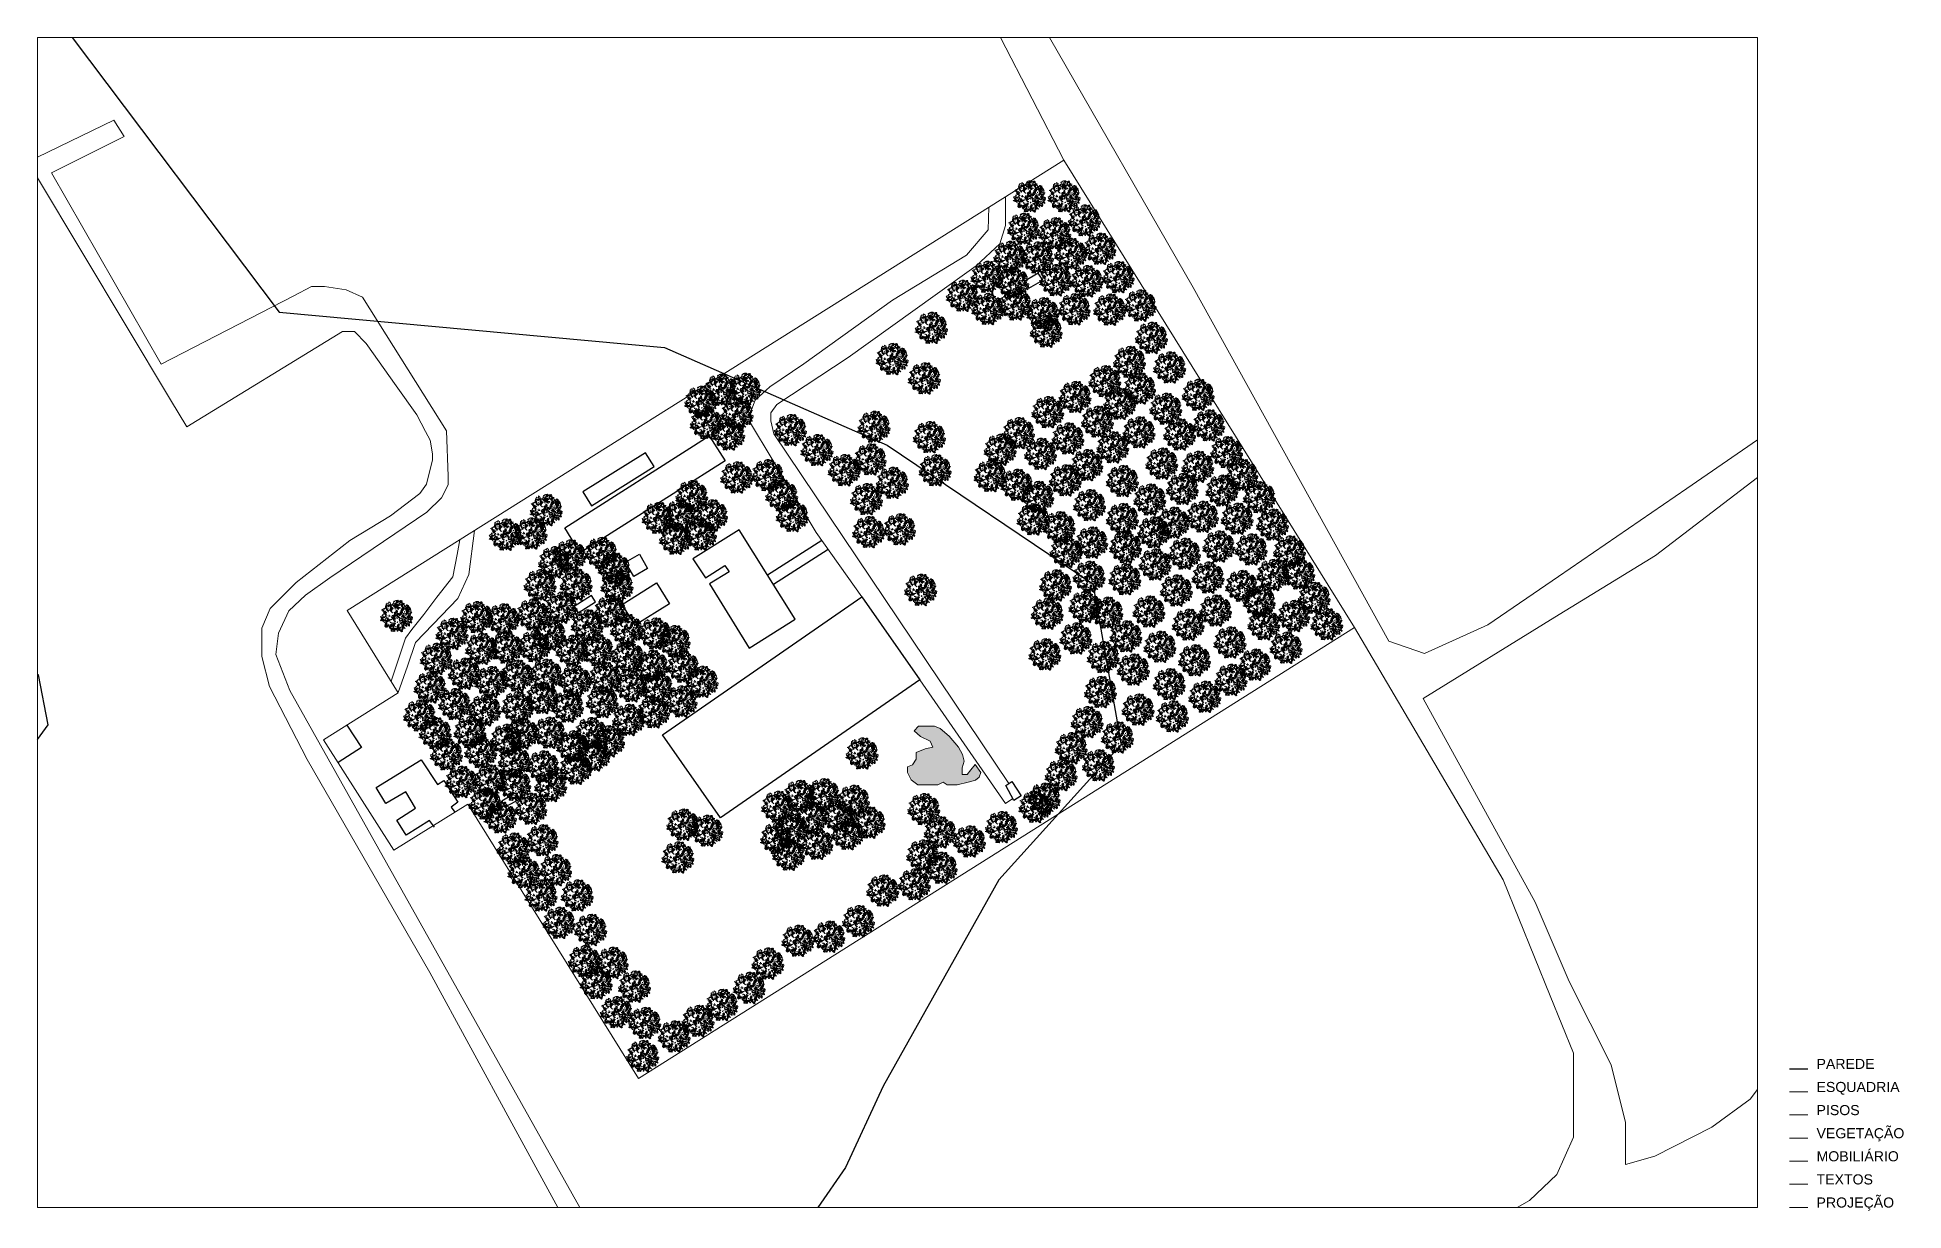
# Model space of a CAD drawing. Header units: metres. Extents: x -71 to 881, y -503 to 661.
# Drawn here: x 11.2 to 473.1, y 62.3 to 352.6 of the extents above; entities that cross this region are included whole.
import ezdxf

# ---------------------------------------------------------------- set-up
doc = ezdxf.new("R2010")
doc.units = ezdxf.units.M
doc.linetypes.add('ACAD_ISO02W100', pattern=[15, 12, -3])
for name, color, linetype, lineweight in [('03. Esquadria janelas', 2, 'Continuous', 15), ('04. Pisos', 8, 'Continuous', 5), ('05. Textos', 5, 'Continuous', 0), ('07. Mobiliário', 51, 'Continuous', 5), ('08. Projeção', 1, 'ACAD_ISO02W100', 5), ('11. Vegetação', 94, 'Continuous', 0), ('Parede', 6, 'Continuous', 30)]:
    doc.layers.add(name, color=color, linetype=linetype, lineweight=lineweight)
doc.layers.add('ARBRE', color=100, linetype='Continuous', lineweight=13, true_color=0x00ff3f)
doc.styles.get("Standard").update_dxf_attribs({"font": 'arial.ttf'})

msp = doc.modelspace()

# ---------------------------------------------------------------- texts
at = {"layer": '03. Esquadria janelas', "insert": (451.56, 94.13), "char_height": 2.5, "attachment_point": 1}
msp.add_mtext_dynamic_manual_height_columns('ESQUADRIA', width=1.5579, gutter_width=12.5, heights=[0], dxfattribs=at)
at = {"layer": '04. Pisos', "insert": (451.56, 88.41), "char_height": 2.5, "attachment_point": 1}
msp.add_mtext_dynamic_manual_height_columns('PISOS', width=1.5579, gutter_width=12.5, heights=[0], dxfattribs=at)
at = {"layer": '05. Textos', "insert": (451.56, 71.26), "char_height": 2.5, "attachment_point": 1}
msp.add_mtext_dynamic_manual_height_columns('TEXTOS', width=1.5579, gutter_width=12.5, heights=[0], dxfattribs=at)
at = {"layer": '07. Mobiliário', "insert": (451.56, 76.98), "char_height": 2.5, "attachment_point": 1}
msp.add_mtext_dynamic_manual_height_columns('MOBILIÁRIO', width=1.5579, gutter_width=12.5, heights=[0], dxfattribs=at)
at = {"layer": '08. Projeção', "insert": (451.56, 65.54), "char_height": 2.5, "attachment_point": 1}
msp.add_mtext_dynamic_manual_height_columns('PROJEÇÃO', width=1.5579, gutter_width=12.5, heights=[0], dxfattribs=at)
at = {"layer": '11. Vegetação', "insert": (451.56, 82.69), "char_height": 2.5, "attachment_point": 1}
msp.add_mtext_dynamic_manual_height_columns('VEGETAÇÃO', width=1.5579, gutter_width=12.5, heights=[0], dxfattribs=at)
at = {"layer": 'Parede', "insert": (451.56, 99.84), "char_height": 2.5, "attachment_point": 1}
msp.add_mtext_dynamic_manual_height_columns('PAREDE', width=1.5579, gutter_width=12.5, heights=[0], dxfattribs=at)

# ---------------------------------------------------------------- blocks, each defined once
blk = doc.blocks.new('WMF2', base_point=(0, 0))
at = {"color": 251, "lineweight": 0, "true_color": 0x636466}
for points in [[(81, -213), (86, -202), (92, -198), (98, -190), (99, -190), (99, -191), (99, -191), (100, -192), (100, -193), (107, -202), (107, -204), (108, -204), (108, -205), (108, -206), (112, -205), (113, -204), (114, -204), (114, -204), (114, -205), (113, -206), (118, -214), (116, -209), (110, -216), (115, -221), (116, -223), (116, -221), (116, -221), (117, -220), (119, -220), (121, -224), (123, -225), (124, -224), (125, -224), (124, -221), (124, -220), (125, -220), (135, -222), (135, -223), (141, -223), (141, -223), (141, -224), (143, -224), (143, -224), (144, -223), (144, -223), (146, -222), (146, -221), (147, -220), (149, -220), (150, -221), (150, -222), (157, -219), (158, -211), (153, -199), (163, -200), (153, -183), (154, -174), (176, -184), (183, -179), (189, -173), (193, -184), (195, -174), (201, -169), (203, -165), (211, -168), (212, -167), (214, -166), (215, -160), (218, -158), (211, -143), (222, -142), (222, -139), (223, -127), (222, -126), (221, -126), (222, -124), (221, -120), (221, -118), (218, -116), (216, -113), (212, -116), (215, -114), (216, -113), (216, -113), (216, -113), (216, -112), (217, -111), (218, -110), (213, -106), (213, -105), (197, -110), (203, -101), (189, -102), (195, -96), (196, -92), (194, -87), (201, -82), (206, -85), (218, -74), (206, -70), (212, -61), (204, -55), (205, -54), (203, -51), (195, -49), (190, -45), (178, -45), (177, -44), (175, -44), (173, -29), (166, -15), (161, -30), (158, -21), (153, -38), (150, -38), (144, -43), (140, -38), (135, -33), (133, -16), (131, -23), (124, -14), (122, -2), (114, -4), (112, -5), (104, -9), (99, -8), (98, -11), (97, -10), (97, -10), (100, -17), (99, -17), (95, -25), (91, -34), (89, -33), (90, -32), (82, -37), (82, -38), (70, -37), (70, -32), (62, -28), (49, -24), (44, -29), (49, -33), (47, -43), (52, -53), (32, -54), (46, -60), (49, -70), (59, -75), (58, -81), (49, -84), (47, -92), (40, -89), (24, -83), (24, -88), (9, -81), (13, -93), (24, -100), (9, -110), (3, -107), (3, -111), (4, -112), (17, -120), (8, -134), (10, -147), (19, -150), (23, -143), (34, -145), (33, -156), (43, -149), (42, -149), (40, -158), (45, -159), (46, -161), (40, -164), (40, -170), (37, -171), (32, -175), (27, -181), (45, -177), (46, -177), (49, -182), (50, -181), (56, -186), (51, -189), (54, -189), (50, -198), (52, -203), (52, -204), (54, -203), (57, -204), (58, -205), (55, -208), (57, -208), (58, -210), (58, -210), (58, -211), (61, -211), (62, -212), (63, -213), (63, -212), (64, -211), (65, -212), (65, -213), (65, -216), (66, -218), (67, -217), (68, -218), (68, -217), (69, -216), (78, -218), (81, -213), (81, -213)], [(88, -128), (89, -128), (81, -130), (79, -132), (79, -132), (78, -134), (79, -137), (78, -138), (79, -139), (77, -144), (75, -137), (72, -140), (70, -139), (69, -132), (67, -133), (67, -134), (65, -132), (65, -132), (65, -131), (63, -132), (64, -130), (65, -129), (66, -129), (67, -132), (72, -130), (71, -132), (70, -132), (71, -133), (70, -137), (71, -139), (72, -139), (73, -139), (73, -136), (77, -138), (79, -137), (78, -133), (78, -131), (80, -130), (75, -126), (69, -124), (68, -126), (62, -127), (60, -124), (56, -126), (58, -128), (60, -129), (59, -131), (54, -131), (55, -128), (54, -125), (49, -127), (49, -127), (48, -125), (38, -126), (37, -126), (37, -126), (37, -130), (34, -127), (31, -129), (31, -128), (31, -126), (23, -130), (22, -132), (20, -130), (18, -130), (16, -134), (15, -131), (12, -134), (8, -135), (8, -136), (7, -132), (12, -133), (16, -130), (19, -129), (22, -129), (23, -129), (23, -127), (25, -127), (26, -127), (25, -126), (26, -124), (26, -125), (29, -123), (33, -123), (39, -124), (42, -121), (46, -125), (48, -124), (47, -121), (48, -122), (53, -121), (59, -124), (63, -122), (67, -121), (70, -122), (70, -123), (72, -122), (75, -125), (76, -126), (78, -124), (79, -126), (81, -124), (87, -128), (88, -128), (88, -128)], [(162, -221), (163, -221), (164, -221), (168, -218), (170, -217), (170, -213), (171, -210), (168, -208), (171, -210), (171, -210), (172, -211), (172, -210), (172, -210), (174, -211), (175, -210), (177, -204), (177, -204), (166, -192), (176, -193), (170, -181), (178, -184), (181, -183), (185, -179), (193, -183), (193, -189), (208, -194), (205, -182), (216, -183), (218, -174), (220, -174), (221, -171), (219, -163), (220, -157), (215, -146), (216, -144), (215, -142), (227, -134), (237, -122), (221, -124), (228, -117), (210, -120), (209, -117), (201, -115), (204, -108), (207, -102), (221, -93), (214, -94), (219, -83), (229, -76), (223, -71), (222, -68), (214, -63), (213, -59), (210, -59), (210, -58), (210, -58), (205, -63), (205, -63), (196, -63), (186, -63), (187, -61), (188, -61), (179, -56), (178, -57), (174, -46), (178, -43), (179, -35), (176, -22), (170, -19), (168, -26), (159, -28), (152, -37), (141, -19), (143, -34), (135, -42), (135, -53), (129, -55), (123, -48), (115, -50), (114, -43), (112, -26), (108, -27), (107, -11), (98, -19), (97, -33), (82, -24), (81, -18), (78, -19), (77, -20), (75, -35), (59, -34), (49, -41), (47, -42), (58, -51), (62, -62), (50, -66), (62, -72), (62, -70), (52, -73), (53, -78), (53, -80), (47, -76), (42, -79), (39, -76), (34, -74), (26, -72), (37, -86), (38, -88), (35, -92), (36, -93), (35, -100), (29, -97), (31, -100), (21, -100), (18, -105), (17, -105), (18, -106), (19, -109), (18, -111), (14, -109), (15, -111), (14, -112), (14, -113), (13, -113), (15, -116), (14, -118), (14, -119), (15, -118), (15, -119), (16, -119), (15, -121), (12, -122), (11, -123), (12, -124), (12, -125), (12, -125), (14, -126), (16, -134), (18, -143), (22, -135), (34, -135), (41, -138), (50, -140), (50, -140), (49, -141), (49, -141), (49, -142), (48, -142), (43, -153), (41, -154), (41, -155), (41, -155), (40, -156), (43, -158), (44, -159), (45, -160), (44, -160), (44, -161), (42, -160), (37, -168), (41, -164), (32, -162), (30, -169), (29, -170), (30, -170), (31, -170), (31, -170), (32, -171), (30, -176), (30, -178), (31, -178), (31, -179), (34, -177), (35, -177), (35, -177), (38, -187), (37, -187), (40, -192), (39, -193), (39, -193), (40, -195), (40, -194), (47, -192), (41, -196), (50, -190), (56, -190), (45, -197), (46, -199), (45, -200), (45, -200), (51, -205), (59, -203), (67, -192), (70, -202), (81, -185), (90, -182), (90, -206), (98, -211), (106, -213), (98, -221), (108, -219), (115, -222), (119, -222), (120, -231), (121, -232), (123, -232), (129, -231), (132, -232), (143, -219), (148, -228), (152, -227), (163, -222), (162, -221), (162, -221)], [(19, -91), (18, -94), (20, -96), (23, -96), (22, -98), (21, -98), (18, -96), (17, -94), (17, -94), (16, -94), (15, -95), (14, -93), (12, -93), (12, -93), (13, -92), (17, -94), (17, -94), (18, -94), (17, -93), (16, -92), (16, -91), (17, -91), (18, -91), (15, -84), (15, -83), (13, -83), (15, -81), (18, -81), (18, -80), (16, -81), (18, -84), (19, -91), (19, -91)], [(13, -95), (19, -95), (13, -95), (13, -95)], [(24, -112), (26, -114), (24, -113), (23, -112), (23, -110), (25, -110), (24, -112), (24, -112)], [(29, -154), (31, -151), (30, -150), (36, -151), (36, -150), (36, -148), (35, -147), (34, -148), (35, -144), (29, -141), (33, -140), (34, -139), (35, -138), (34, -136), (36, -137), (38, -138), (40, -137), (40, -135), (45, -133), (42, -134), (40, -141), (42, -144), (42, -145), (38, -146), (41, -145), (42, -144), (40, -142), (41, -138), (37, -138), (36, -138), (35, -140), (37, -142), (36, -147), (37, -149), (37, -151), (37, -151), (33, -151), (32, -150), (31, -152), (34, -155), (31, -155), (29, -154), (29, -154)], [(31, -93), (30, -93), (32, -91), (33, -91), (35, -92), (38, -92), (35, -93), (31, -93), (31, -93)], [(32, -110), (36, -115), (31, -111), (31, -107), (32, -107), (32, -110), (32, -110)], [(41, -56), (43, -58), (49, -57), (47, -58), (47, -59), (49, -62), (53, -59), (54, -58), (53, -61), (50, -63), (48, -63), (47, -59), (41, -58), (39, -58), (43, -53), (44, -54), (41, -56), (41, -56)], [(42, -105), (44, -104), (46, -105), (46, -105), (47, -104), (47, -105), (47, -106), (49, -105), (50, -106), (51, -105), (50, -107), (51, -108), (53, -107), (54, -107), (53, -106), (53, -105), (54, -105), (53, -109), (52, -108), (51, -108), (50, -108), (51, -109), (52, -110), (53, -110), (53, -111), (53, -112), (57, -112), (57, -111), (57, -110), (57, -110), (54, -110), (54, -110), (57, -109), (58, -109), (57, -110), (59, -112), (60, -113), (61, -113), (59, -114), (58, -114), (58, -114), (58, -113), (57, -114), (54, -113), (53, -112), (52, -112), (51, -112), (50, -110), (50, -110), (50, -108), (49, -108), (46, -108), (44, -110), (43, -109), (43, -107), (43, -106), (42, -105), (41, -106), (41, -108), (41, -107), (40, -105), (40, -103), (42, -105), (42, -105)], [(42, -105), (42, -105), (42, -105), (42, -105)], [(45, -101), (45, -101), (45, -101), (45, -101), (45, -101)], [(58, -29), (59, -30), (57, -35), (57, -30), (54, -29), (53, -31), (53, -32), (52, -33), (53, -30), (54, -28), (53, -27), (51, -27), (46, -30), (46, -26), (59, -26), (58, -26), (58, -29), (58, -29)], [(58, -60), (57, -60), (57, -60), (57, -60), (56, -60), (56, -59), (56, -59), (57, -59), (57, -59), (58, -59), (57, -58), (57, -58), (56, -58), (57, -58), (56, -57), (56, -58), (56, -57), (55, -57), (55, -57), (54, -57), (54, -56), (53, -55), (52, -55), (52, -56), (52, -56), (51, -56), (51, -56), (51, -56), (51, -56), (51, -55), (50, -55), (49, -54), (49, -53), (49, -53), (49, -53), (49, -52), (49, -52), (50, -52), (50, -53), (50, -53), (51, -53), (51, -53), (51, -53), (51, -53), (52, -52), (52, -53), (52, -53), (52, -53), (52, -53), (52, -53), (52, -54), (53, -54), (53, -52), (52, -51), (51, -51), (51, -50), (51, -50), (51, -50), (50, -50), (51, -50), (51, -50), (51, -50), (50, -49), (48, -50), (48, -49), (48, -49), (48, -49), (47, -48), (47, -47), (48, -48), (48, -47), (49, -48), (49, -48), (50, -48), (50, -47), (50, -46), (50, -46), (49, -46), (49, -46), (49, -46), (49, -46), (48, -46), (47, -45), (46, -45), (46, -45), (46, -45), (47, -44), (48, -44), (48, -44), (49, -43), (48, -43), (48, -42), (48, -42), (49, -42), (48, -41), (49, -41), (48, -39), (49, -39), (49, -40), (49, -40), (50, -40), (50, -40), (49, -39), (50, -39), (51, -40), (51, -40), (51, -40), (51, -39), (51, -39), (52, -39), (52, -38), (52, -38), (52, -38), (52, -37), (51, -37), (51, -36), (51, -36), (51, -36), (50, -35), (50, -34), (50, -34), (50, -34), (51, -34), (51, -34), (51, -34), (52, -35), (52, -35), (53, -35), (53, -35), (53, -34), (53, -34), (53, -34), (53, -34), (54, -33), (54, -33), (54, -33), (54, -33), (54, -34), (55, -34), (55, -33), (56, -34), (56, -33), (55, -33), (55, -32), (55, -32), (56, -32), (56, -33), (56, -33), (56, -32), (56, -32), (55, -31), (55, -30), (55, -30), (55, -29), (56, -28), (56, -28), (56, -29), (56, -28), (57, -28), (58, -28), (58, -28), (58, -28), (58, -28), (58, -28), (59, -28), (59, -27), (59, -28), (60, -27), (61, -28), (61, -28), (62, -29), (62, -28), (62, -29), (61, -29), (62, -30), (62, -30), (63, -30), (63, -29), (64, -29), (64, -29), (63, -29), (63, -29), (63, -28), (62, -29), (63, -28), (63, -28), (63, -29), (64, -29), (65, -29), (65, -30), (66, -30), (66, -30), (66, -30), (66, -29), (65, -29), (65, -29), (66, -29), (66, -30), (68, -31), (68, -31), (67, -31), (66, -30), (66, -30), (66, -30), (65, -30), (65, -30), (65, -30), (65, -30), (64, -30), (64, -30), (64, -31), (63, -31), (64, -30), (64, -30), (64, -30), (64, -29), (64, -29), (64, -29), (64, -29), (64, -29), (64, -30), (63, -30), (63, -31), (63, -30), (63, -30), (63, -30), (62, -30), (61, -29), (61, -30), (61, -30), (61, -31), (61, -31), (61, -31), (62, -31), (61, -32), (61, -32), (61, -32), (61, -31), (61, -31), (60, -30), (60, -31), (60, -32), (60, -32), (59, -32), (60, -30), (61, -30), (61, -29), (60, -29), (60, -29), (60, -29), (60, -29), (60, -29), (60, -30), (60, -29), (59, -29), (59, -29), (58, -29), (59, -30), (59, -30), (59, -30), (59, -30), (59, -30), (59, -31), (58, -30), (57, -31), (57, -31), (58, -32), (58, -32), (58, -32), (58, -32), (58, -32), (58, -33), (58, -33), (58, -33), (58, -33), (58, -32), (58, -32), (57, -32), (57, -32), (57, -33), (57, -34), (58, -34), (58, -35), (58, -35), (58, -35), (57, -36), (58, -35), (57, -35), (57, -35), (57, -35), (56, -36), (56, -36), (56, -35), (56, -35), (56, -35), (55, -36), (56, -37), (56, -37), (56, -37), (55, -37), (55, -35), (55, -35), (55, -35), (55, -35), (54, -34), (53, -35), (53, -35), (53, -35), (53, -35), (53, -35), (54, -35), (54, -36), (53, -36), (53, -37), (53, -37), (53, -36), (53, -35), (52, -35), (52, -35), (52, -37), (52, -37), (52, -37), (53, -37), (53, -37), (53, -37), (52, -38), (52, -39), (53, -39), (53, -39), (52, -40), (52, -40), (52, -40), (53, -41), (53, -41), (52, -40), (52, -40), (52, -40), (52, -40), (52, -40), (52, -40), (51, -40), (51, -40), (51, -40), (51, -41), (50, -40), (50, -40), (50, -40), (50, -41), (49, -41), (49, -40), (49, -41), (49, -41), (49, -41), (49, -42), (49, -42), (49, -42), (50, -41), (50, -41), (51, -41), (51, -42), (52, -42), (51, -42), (51, -41), (50, -41), (50, -42), (49, -42), (50, -42), (49, -43), (49, -42), (49, -42), (49, -43), (49, -43), (49, -43), (49, -43), (48, -44), (48, -44), (48, -44), (49, -44), (49, -45), (49, -45), (48, -44), (48, -44), (48, -45), (48, -45), (49, -46), (49, -45), (49, -45), (49, -45), (49, -46), (50, -46), (51, -46), (51, -46), (51, -45), (50, -45), (50, -45), (50, -45), (51, -45), (51, -46), (51, -46), (51, -46), (51, -46), (51, -46), (51, -46), (51, -46), (51, -47), (51, -46), (50, -47), (50, -47), (50, -47), (50, -48), (49, -48), (49, -48), (49, -49), (50, -49), (50, -49), (51, -49), (50, -49), (51, -50), (51, -50), (51, -50), (52, -50), (52, -50), (51, -50), (51, -50), (52, -51), (52, -51), (52, -51), (52, -52), (53, -52), (53, -51), (53, -51), (53, -51), (53, -52), (53, -52), (53, -52), (54, -52), (53, -53), (53, -54), (53, -54), (53, -54), (53, -54), (54, -53), (54, -53), (53, -54), (53, -54), (53, -54), (51, -54), (50, -54), (51, -55), (51, -55), (52, -54), (52, -54), (52, -55), (52, -55), (52, -55), (52, -55), (52, -55), (53, -55), (53, -55), (53, -54), (53, -55), (53, -55), (54, -55), (54, -55), (54, -56), (54, -56), (54, -56), (54, -56), (55, -56), (55, -56), (55, -56), (55, -56), (55, -56), (56, -56), (55, -56), (57, -57), (57, -57), (57, -57), (57, -57), (57, -57), (57, -57), (56, -56), (57, -56), (57, -56), (57, -55), (57, -56), (57, -56), (57, -56), (58, -56), (58, -56), (58, -57), (58, -56), (58, -56), (59, -56), (59, -57), (59, -57), (59, -58), (59, -58), (59, -57), (59, -57), (58, -57), (58, -57), (58, -57), (58, -57), (58, -57), (58, -57), (57, -58), (57, -58), (57, -58), (58, -58), (58, -59), (58, -59), (58, -59), (58, -60), (58, -59), (58, -59), (58, -60), (58, -60), (59, -61), (59, -60), (59, -61), (59, -61), (59, -61), (59, -61), (58, -61), (58, -60), (58, -60)], [(47, -97), (47, -96), (47, -96), (47, -97), (47, -97), (47, -99), (46, -100), (47, -97), (47, -97)], [(46, -100), (46, -100), (46, -100), (46, -100), (46, -100), (46, -100)], [(46, -101), (46, -101), (46, -101), (46, -101), (46, -101), (46, -101)], [(47, -95), (47, -95), (47, -95), (47, -95)], [(56, -83), (57, -82), (59, -84), (60, -88), (61, -90), (58, -93), (59, -94), (61, -93), (62, -94), (62, -95), (61, -95), (61, -95), (60, -94), (59, -96), (57, -96), (57, -97), (56, -98), (54, -98), (53, -96), (53, -95), (53, -95), (54, -96), (55, -95), (56, -96), (58, -94), (57, -93), (56, -93), (56, -92), (57, -91), (56, -90), (56, -90), (55, -91), (55, -92), (53, -90), (52, -90), (52, -90), (52, -92), (51, -92), (48, -90), (48, -87), (48, -88), (51, -85), (50, -82), (54, -82), (56, -83), (56, -83)], [(48, -94), (49, -94), (49, -94), (49, -94), (48, -94), (48, -94)], [(54, -127), (52, -129), (52, -128), (51, -128), (51, -128), (51, -127), (51, -127), (51, -127), (50, -127), (50, -127), (50, -128), (50, -129), (50, -128), (50, -128), (50, -129), (49, -129), (49, -128), (50, -128), (50, -127), (50, -127), (50, -127), (52, -128), (52, -128), (52, -128), (52, -128), (52, -127), (52, -127), (53, -127), (53, -127), (54, -127), (55, -127), (55, -127), (55, -127), (55, -126), (55, -126), (55, -126), (55, -126), (54, -126), (55, -126), (54, -127), (54, -127)], [(59, -96), (60, -96), (64, -100), (60, -97), (57, -99), (59, -101), (59, -102), (59, -104), (57, -101), (56, -99), (55, -99), (53, -101), (54, -107), (50, -105), (57, -93), (57, -94), (59, -96), (59, -96)], [(65, -71), (60, -70), (58, -70), (57, -71), (57, -73), (59, -75), (55, -79), (57, -81), (58, -81), (59, -79), (59, -80), (58, -81), (55, -81), (55, -78), (58, -76), (52, -72), (52, -71), (52, -70), (52, -69), (52, -71), (53, -72), (55, -72), (57, -70), (55, -68), (63, -69), (65, -71), (65, -71)], [(69, -72), (74, -76), (74, -80), (80, -76), (77, -77), (83, -82), (73, -82), (71, -82), (69, -82), (69, -83), (69, -84), (68, -84), (70, -86), (71, -86), (72, -87), (71, -87), (71, -87), (70, -87), (66, -92), (69, -89), (63, -88), (62, -92), (61, -93), (62, -93), (62, -93), (63, -93), (63, -94), (62, -97), (62, -98), (63, -99), (63, -99), (64, -98), (65, -98), (65, -98), (67, -104), (66, -105), (68, -108), (68, -109), (68, -109), (68, -110), (68, -110), (69, -110), (69, -110), (70, -111), (71, -111), (72, -111), (72, -112), (72, -113), (71, -113), (75, -117), (81, -115), (86, -108), (88, -114), (92, -111), (103, -110), (106, -114), (111, -117), (107, -120), (97, -115), (95, -109), (97, -103), (92, -101), (88, -100), (91, -94), (89, -91), (85, -93), (79, -93), (82, -96), (80, -101), (80, -101), (80, -101), (80, -101), (80, -101), (80, -101), (80, -101), (79, -102), (79, -102), (79, -102), (79, -102), (78, -102), (78, -103), (77, -103), (77, -103), (77, -103), (76, -103), (76, -103), (75, -103), (74, -103), (74, -102), (73, -102), (72, -102), (72, -101), (71, -101), (70, -101), (70, -100), (69, -100), (69, -100), (68, -99), (68, -99), (68, -99), (68, -99), (68, -93), (72, -87), (69, -72), (69, -72)], [(81, -137), (81, -130), (80, -129), (77, -134), (75, -133), (73, -135), (73, -133), (73, -131), (69, -128), (67, -128), (67, -127), (65, -125), (62, -125), (64, -123), (63, -122), (70, -128), (71, -128), (73, -122), (72, -127), (72, -129), (77, -133), (79, -131), (78, -131), (78, -125), (79, -125), (79, -127), (83, -131), (82, -133), (82, -137), (85, -140), (83, -140), (81, -137), (81, -137)], [(71, -34), (70, -36), (70, -36), (72, -36), (73, -36), (70, -37), (69, -38), (69, -38), (70, -39), (72, -39), (73, -38), (73, -39), (73, -40), (74, -41), (75, -41), (75, -40), (75, -39), (76, -39), (77, -40), (76, -40), (75, -41), (75, -42), (75, -43), (78, -43), (78, -46), (74, -46), (74, -45), (73, -44), (72, -45), (72, -43), (71, -42), (70, -45), (71, -47), (70, -47), (70, -52), (67, -52), (68, -50), (68, -47), (67, -45), (68, -43), (67, -40), (67, -39), (69, -37), (70, -34), (75, -35), (71, -34), (71, -34)], [(78, -97), (75, -99), (74, -101), (74, -106), (75, -107), (76, -107), (76, -108), (74, -108), (73, -100), (71, -98), (70, -98), (69, -100), (69, -101), (68, -99), (72, -96), (78, -97), (78, -97), (78, -97)], [(83, -64), (82, -63), (81, -62), (83, -61), (82, -59), (80, -59), (80, -59), (80, -58), (80, -58), (82, -57), (83, -55), (82, -54), (80, -55), (82, -53), (82, -53), (83, -51), (82, -50), (81, -50), (80, -49), (79, -49), (86, -46), (86, -45), (87, -44), (86, -46), (87, -47), (86, -48), (87, -49), (88, -49), (85, -48), (84, -49), (86, -53), (88, -54), (88, -56), (86, -57), (88, -54), (87, -54), (86, -54), (83, -56), (85, -58), (89, -58), (83, -66), (81, -65), (83, -64), (83, -64)], [(86, -32), (85, -32), (85, -33), (86, -34), (84, -36), (86, -43), (85, -42), (83, -43), (81, -35), (83, -34), (85, -32), (85, -29), (86, -29), (86, -32), (86, -32)], [(87, -67), (86, -66), (86, -66), (88, -65), (86, -62), (84, -63), (84, -63), (84, -61), (85, -62), (86, -61), (87, -58), (87, -57), (85, -58), (86, -57), (86, -56), (87, -54), (87, -53), (86, -54), (84, -52), (83, -52), (90, -50), (90, -48), (91, -48), (91, -49), (91, -51), (90, -51), (91, -52), (93, -53), (89, -51), (88, -52), (90, -56), (93, -57), (92, -59), (90, -60), (92, -57), (92, -57), (90, -57), (87, -59), (90, -61), (93, -62), (88, -69), (85, -68), (87, -67), (87, -67)], [(90, -36), (90, -36), (89, -36), (90, -37), (88, -40), (90, -47), (89, -46), (88, -47), (85, -38), (87, -37), (90, -35), (89, -33), (90, -33), (90, -36), (90, -36)], [(110, -210), (109, -210), (108, -210), (106, -209), (105, -208), (106, -207), (107, -206), (109, -206), (110, -208), (111, -208), (111, -205), (109, -205), (108, -204), (110, -202), (109, -200), (107, -200), (107, -198), (105, -196), (104, -197), (103, -196), (103, -192), (99, -189), (98, -188), (97, -190), (96, -190), (94, -189), (93, -187), (93, -187), (92, -187), (92, -186), (90, -184), (88, -180), (90, -178), (90, -177), (89, -176), (90, -173), (91, -173), (93, -175), (93, -176), (93, -176), (95, -180), (97, -179), (98, -180), (98, -180), (101, -178), (102, -179), (101, -180), (101, -180), (101, -180), (101, -181), (101, -182), (102, -183), (103, -178), (102, -172), (101, -171), (101, -170), (99, -170), (99, -169), (99, -168), (100, -168), (101, -168), (101, -167), (97, -164), (92, -163), (91, -161), (92, -161), (92, -160), (89, -156), (90, -154), (92, -156), (95, -156), (97, -158), (97, -159), (100, -159), (103, -156), (103, -155), (102, -154), (100, -154), (100, -152), (99, -151), (98, -152), (97, -150), (96, -146), (91, -147), (91, -146), (92, -144), (94, -143), (97, -144), (99, -145), (102, -142), (100, -140), (100, -139), (101, -138), (104, -139), (103, -136), (106, -134), (106, -130), (107, -130), (109, -133), (109, -133), (109, -134), (110, -134), (110, -131), (112, -132), (113, -134), (113, -134), (114, -134), (115, -132), (130, -142), (129, -141), (133, -139), (133, -139), (131, -137), (131, -136), (137, -138), (138, -138), (139, -137), (141, -138), (143, -137), (145, -137), (146, -137), (146, -136), (145, -135), (144, -135), (143, -133), (140, -131), (139, -131), (137, -131), (137, -130), (140, -129), (140, -129), (141, -129), (139, -127), (141, -124), (142, -124), (141, -123), (141, -123), (139, -124), (139, -122), (140, -121), (135, -118), (136, -117), (139, -118), (140, -118), (141, -117), (140, -116), (139, -116), (138, -115), (139, -114), (142, -114), (146, -113), (146, -113), (148, -112), (151, -110), (152, -108), (151, -107), (150, -107), (150, -106), (149, -104), (149, -101), (148, -101), (147, -101), (148, -99), (147, -99), (148, -97), (148, -97), (146, -95), (146, -92), (142, -91), (141, -90), (139, -91), (139, -89), (139, -91), (138, -92), (135, -92), (133, -91), (132, -87), (133, -87), (133, -86), (134, -86), (135, -88), (136, -87), (136, -87), (137, -89), (138, -87), (137, -86), (134, -86), (132, -84), (130, -84), (129, -82), (127, -81), (126, -81), (127, -80), (128, -79), (130, -81), (130, -81), (127, -79), (126, -80), (119, -77), (119, -79), (121, -80), (124, -80), (125, -81), (126, -83), (126, -83), (127, -82), (127, -84), (129, -84), (129, -86), (128, -87), (128, -88), (129, -90), (129, -87), (130, -86), (130, -85), (130, -84), (131, -84), (132, -84), (132, -86), (132, -87), (131, -87), (132, -89), (128, -92), (131, -90), (132, -90), (133, -91), (133, -92), (138, -94), (138, -96), (137, -97), (132, -98), (132, -98), (133, -96), (133, -95), (131, -99), (131, -100), (131, -101), (133, -98), (135, -98), (136, -98), (136, -100), (133, -103), (133, -104), (135, -103), (136, -98), (138, -96), (139, -96), (140, -95), (142, -97), (141, -98), (140, -98), (139, -97), (139, -98), (141, -98), (143, -98), (144, -99), (144, -101), (142, -102), (141, -102), (140, -101), (139, -102), (140, -102), (139, -104), (140, -104), (142, -107), (141, -109), (138, -109), (137, -108), (136, -107), (136, -109), (135, -109), (134, -109), (133, -109), (133, -110), (134, -110), (137, -109), (138, -109), (136, -111), (137, -111), (136, -114), (131, -116), (131, -112), (127, -116), (127, -116), (127, -117), (126, -118), (127, -117), (129, -116), (130, -117), (130, -118), (127, -123), (129, -122), (131, -121), (131, -121), (132, -122), (130, -125), (125, -126), (126, -124), (124, -126), (127, -127), (131, -124), (134, -125), (134, -124), (134, -123), (137, -125), (138, -128), (137, -130), (137, -130), (136, -130), (136, -129), (136, -127), (135, -129), (135, -131), (133, -133), (132, -133), (135, -133), (137, -132), (138, -133), (139, -134), (133, -136), (132, -136), (132, -136), (131, -135), (131, -135), (132, -134), (129, -139), (127, -140), (126, -139), (125, -139), (119, -136), (118, -136), (119, -138), (120, -139), (120, -140), (118, -138), (118, -137), (119, -135), (118, -134), (117, -134), (117, -135), (114, -135), (114, -135), (114, -136), (115, -137), (112, -135), (110, -134), (109, -134), (109, -135), (108, -135), (108, -134), (108, -134), (107, -135), (107, -136), (105, -138), (105, -139), (107, -139), (109, -136), (110, -136), (113, -140), (113, -141), (113, -143), (111, -141), (112, -139), (111, -138), (108, -138), (106, -140), (106, -141), (105, -141), (105, -140), (104, -140), (102, -141), (104, -143), (103, -143), (104, -144), (100, -144), (100, -144), (99, -146), (101, -147), (102, -148), (101, -149), (100, -146), (99, -146), (97, -148), (97, -149), (98, -151), (99, -150), (100, -150), (101, -151), (100, -151), (103, -155), (106, -154), (106, -154), (106, -152), (105, -152), (105, -151), (105, -150), (107, -153), (107, -154), (107, -156), (107, -155), (107, -154), (105, -155), (105, -155), (104, -156), (105, -157), (106, -157), (103, -157), (103, -158), (102, -158), (102, -160), (98, -160), (97, -161), (97, -162), (99, -163), (100, -164), (101, -165), (100, -164), (102, -168), (102, -168), (102, -170), (103, -170), (103, -170), (102, -170), (102, -171), (103, -172), (104, -173), (103, -174), (103, -176), (104, -176), (104, -174), (104, -175), (105, -176), (104, -177), (104, -178), (106, -179), (107, -179), (104, -180), (102, -183), (102, -184), (102, -184), (103, -184), (105, -181), (105, -183), (102, -185), (102, -184), (102, -183), (94, -182), (93, -183), (93, -184), (95, -186), (97, -184), (98, -185), (98, -185), (98, -185), (98, -186), (99, -186), (99, -186), (99, -186), (100, -187), (101, -186), (100, -187), (102, -189), (102, -189), (103, -190), (103, -191), (103, -191), (105, -192), (104, -192), (106, -194), (107, -195), (107, -195), (108, -194), (108, -193), (108, -195), (107, -196), (110, -201), (111, -201), (112, -201), (113, -200), (113, -199), (111, -198), (111, -196), (112, -196), (113, -196), (114, -195), (113, -197), (113, -198), (114, -198), (115, -198), (115, -199), (115, -200), (117, -200), (118, -199), (118, -201), (120, -203), (118, -204), (117, -207), (116, -206), (119, -202), (119, -202), (116, -202), (116, -201), (115, -200), (114, -200), (114, -201), (113, -202), (110, -202), (111, -204), (111, -205), (112, -205), (112, -208), (113, -208), (114, -207), (113, -211), (112, -209), (111, -209), (111, -210), (111, -211), (114, -215), (113, -214), (113, -215), (113, -216), (113, -216), (114, -218), (111, -214), (110, -210), (110, -210)], [(95, -25), (93, -25), (93, -24), (92, -23), (95, -24), (99, -23), (102, -23), (98, -27), (99, -28), (101, -30), (104, -28), (104, -30), (102, -30), (100, -30), (95, -25), (95, -25)], [(100, -13), (97, -14), (96, -14), (103, -9), (103, -10), (115, -5), (116, -5), (100, -13), (100, -13)], [(106, -130), (98, -135), (98, -138), (99, -138), (97, -141), (96, -141), (97, -135), (102, -130), (105, -127), (106, -128), (106, -130), (106, -130)], [(98, -81), (100, -76), (101, -76), (102, -77), (102, -79), (99, -81), (101, -82), (99, -82), (98, -81), (98, -81)], [(100, -46), (101, -43), (101, -42), (103, -42), (101, -47), (101, -47), (100, -46), (100, -46)], [(113, -64), (113, -55), (115, -54), (120, -54), (117, -57), (117, -58), (116, -58), (115, -56), (114, -58), (115, -67), (110, -67), (113, -64), (113, -64)], [(112, -106), (110, -104), (110, -102), (111, -103), (112, -102), (116, -105), (116, -105), (117, -104), (117, -104), (117, -102), (117, -102), (117, -106), (116, -106), (115, -107), (116, -108), (111, -107), (112, -106), (112, -106)], [(123, -47), (120, -44), (118, -44), (113, -46), (113, -47), (113, -48), (112, -48), (111, -47), (118, -42), (120, -40), (119, -39), (117, -39), (116, -39), (117, -38), (122, -40), (123, -46), (123, -47), (123, -47)], [(122, -5), (121, -9), (123, -9), (117, -10), (117, -12), (118, -13), (119, -13), (120, -12), (120, -16), (127, -17), (124, -20), (122, -20), (122, -22), (124, -24), (122, -24), (120, -23), (118, -25), (119, -27), (116, -30), (117, -28), (117, -21), (113, -19), (113, -18), (116, -16), (114, -18), (114, -19), (117, -20), (117, -24), (121, -23), (121, -22), (122, -19), (119, -18), (118, -14), (117, -12), (116, -11), (116, -10), (119, -9), (120, -9), (121, -8), (116, -6), (120, -4), (122, -5), (122, -5)], [(116, -122), (117, -123), (117, -124), (120, -122), (121, -121), (124, -120), (125, -117), (123, -115), (125, -115), (126, -116), (126, -119), (125, -120), (125, -121), (125, -121), (126, -121), (125, -123), (126, -125), (126, -125), (125, -125), (124, -121), (124, -120), (124, -120), (123, -121), (123, -122), (122, -122), (122, -122), (122, -121), (118, -127), (117, -127), (118, -128), (115, -128), (114, -126), (113, -125), (115, -127), (116, -124), (115, -116), (116, -114), (117, -117), (116, -122), (116, -122)], [(120, -66), (120, -67), (117, -64), (116, -63), (118, -61), (119, -60), (121, -56), (122, -57), (122, -57), (124, -58), (125, -56), (122, -55), (123, -54), (122, -53), (120, -52), (120, -54), (118, -52), (115, -48), (114, -43), (115, -44), (115, -46), (115, -46), (116, -46), (118, -45), (118, -43), (120, -43), (119, -46), (119, -47), (121, -48), (123, -47), (122, -49), (121, -50), (122, -50), (124, -51), (128, -43), (127, -40), (128, -39), (134, -41), (135, -41), (135, -40), (134, -46), (135, -47), (138, -43), (140, -37), (138, -35), (138, -34), (143, -40), (142, -45), (142, -41), (142, -38), (140, -38), (138, -40), (137, -49), (135, -49), (132, -44), (133, -42), (133, -42), (133, -41), (131, -41), (130, -46), (130, -45), (130, -44), (128, -44), (127, -50), (127, -53), (128, -54), (126, -53), (124, -52), (123, -53), (123, -55), (125, -57), (123, -59), (120, -59), (118, -62), (118, -64), (123, -64), (123, -67), (121, -67), (120, -66), (120, -66)], [(122, -79), (120, -81), (117, -80), (117, -80), (116, -79), (116, -77), (120, -79), (122, -77), (122, -75), (123, -75), (122, -79), (122, -79)], [(133, -96), (134, -96), (134, -96), (133, -98), (135, -100), (136, -99), (137, -99), (137, -100), (136, -100), (135, -101), (135, -104), (136, -105), (138, -104), (136, -106), (137, -106), (136, -108), (137, -109), (138, -108), (140, -109), (141, -109), (135, -114), (135, -115), (134, -116), (134, -114), (133, -113), (134, -112), (133, -111), (131, -111), (135, -112), (136, -111), (133, -107), (130, -107), (130, -105), (131, -104), (131, -107), (131, -107), (132, -107), (135, -103), (132, -102), (128, -103), (121, -94), (124, -94), (133, -96), (133, -96)], [(128, -40), (126, -38), (125, -37), (127, -39), (128, -39), (130, -38), (127, -35), (127, -31), (128, -32), (131, -31), (128, -35), (131, -38), (137, -37), (139, -37), (138, -38), (137, -40), (137, -43), (135, -37), (128, -40), (128, -40)], [(136, -58), (136, -57), (136, -57), (139, -57), (137, -60), (137, -61), (137, -62), (135, -62), (136, -58), (136, -58)], [(221, -50), (222, -50), (215, -55), (214, -57), (213, -57), (213, -59), (215, -62), (214, -63), (215, -64), (216, -70), (211, -64), (210, -67), (207, -67), (204, -61), (203, -62), (203, -63), (201, -62), (200, -62), (200, -62), (199, -63), (199, -60), (200, -59), (200, -59), (203, -62), (206, -58), (205, -60), (205, -60), (206, -61), (206, -65), (208, -67), (209, -67), (210, -66), (209, -63), (214, -63), (215, -62), (213, -58), (212, -57), (214, -56), (208, -53), (202, -53), (201, -55), (196, -58), (193, -56), (190, -59), (192, -61), (195, -61), (194, -63), (190, -65), (190, -62), (187, -59), (183, -63), (183, -62), (182, -61), (173, -65), (172, -65), (172, -66), (173, -69), (169, -68), (167, -70), (167, -69), (166, -68), (160, -74), (160, -77), (157, -75), (155, -75), (155, -80), (153, -77), (151, -81), (148, -84), (147, -84), (146, -81), (151, -81), (153, -77), (156, -74), (159, -74), (159, -73), (159, -71), (161, -71), (162, -70), (161, -69), (161, -68), (161, -68), (164, -65), (167, -64), (173, -63), (175, -60), (180, -62), (181, -60), (180, -58), (181, -58), (185, -56), (192, -56), (195, -53), (198, -50), (202, -51), (202, -52), (204, -50), (208, -52), (208, -53), (210, -50), (211, -51), (213, -49), (220, -51), (221, -50), (221, -50)], [(148, -61), (147, -62), (146, -62), (146, -62), (146, -60), (146, -60), (147, -60), (148, -59), (146, -56), (148, -59), (148, -61), (148, -61)], [(152, -100), (152, -98), (150, -96), (153, -98), (154, -98), (151, -103), (151, -101), (152, -100), (152, -100)], [(157, -70), (157, -67), (160, -64), (167, -61), (168, -60), (167, -62), (168, -62), (171, -60), (170, -59), (170, -60), (170, -60), (170, -60), (172, -59), (172, -60), (173, -58), (173, -58), (174, -56), (173, -55), (172, -55), (173, -54), (174, -54), (175, -57), (179, -60), (180, -60), (181, -61), (182, -62), (181, -62), (182, -61), (180, -60), (179, -62), (176, -58), (175, -57), (174, -58), (174, -58), (174, -60), (174, -60), (174, -60), (174, -60), (172, -60), (171, -62), (170, -61), (164, -64), (163, -65), (162, -66), (162, -64), (160, -64), (158, -67), (159, -68), (159, -68), (160, -67), (160, -68), (159, -69), (158, -68), (157, -69), (158, -70), (157, -70), (157, -70), (157, -72), (156, -72), (156, -73), (157, -73), (156, -73), (155, -74), (155, -75), (156, -76), (155, -76), (155, -73), (157, -70), (157, -70)], [(168, -135), (173, -136), (178, -141), (182, -157), (183, -159), (180, -155), (180, -159), (183, -165), (184, -163), (183, -163), (183, -162), (184, -162), (184, -166), (183, -167), (185, -169), (186, -168), (190, -172), (193, -169), (193, -167), (194, -170), (194, -172), (187, -173), (182, -179), (180, -182), (178, -184), (177, -184), (176, -184), (178, -184), (180, -182), (178, -180), (185, -174), (187, -172), (187, -170), (185, -170), (183, -171), (182, -170), (182, -170), (181, -171), (182, -167), (179, -165), (181, -162), (176, -149), (174, -147), (174, -146), (177, -145), (177, -142), (172, -137), (170, -139), (170, -140), (171, -141), (170, -141), (169, -139), (170, -136), (169, -135), (166, -136), (167, -135), (167, -135), (164, -134), (162, -133), (162, -133), (161, -134), (161, -132), (159, -130), (158, -130), (156, -132), (155, -130), (161, -131), (168, -135), (168, -135)], [(170, -29), (169, -28), (168, -28), (168, -28), (169, -27), (170, -29), (165, -35), (165, -36), (163, -35), (159, -35), (157, -41), (158, -42), (159, -42), (160, -41), (160, -42), (157, -42), (157, -38), (159, -35), (163, -34), (163, -35), (164, -35), (165, -33), (165, -32), (164, -31), (163, -32), (162, -32), (163, -28), (163, -27), (168, -31), (170, -29), (170, -29)], [(174, -97), (171, -100), (170, -102), (173, -107), (173, -107), (175, -107), (175, -108), (174, -109), (169, -101), (167, -100), (166, -100), (166, -103), (166, -104), (164, -102), (167, -98), (173, -97), (174, -97), (174, -97)], [(172, -66), (173, -68), (174, -72), (174, -72), (176, -72), (176, -70), (177, -70), (176, -73), (173, -75), (176, -77), (177, -83), (176, -84), (174, -86), (173, -84), (173, -83), (176, -79), (168, -72), (168, -72), (167, -72), (167, -72), (167, -73), (169, -76), (169, -79), (165, -78), (165, -75), (167, -72), (166, -69), (171, -65), (172, -65), (172, -66), (172, -66)], [(175, -44), (178, -44), (178, -48), (177, -48), (177, -45), (176, -44), (174, -44), (171, -47), (169, -48), (170, -44), (171, -38), (172, -38), (173, -43), (175, -44), (175, -44)], [(173, -98), (180, -98), (173, -98), (173, -98)], [(185, -80), (187, -76), (187, -75), (188, -76), (188, -79), (186, -81), (186, -84), (182, -76), (185, -80), (185, -80)], [(191, -129), (190, -129), (189, -131), (193, -131), (194, -131), (193, -133), (194, -133), (195, -136), (192, -132), (190, -132), (190, -137), (189, -137), (188, -138), (188, -143), (183, -138), (186, -139), (187, -139), (189, -127), (187, -126), (189, -126), (191, -129), (191, -129)], [(188, -69), (190, -72), (188, -73), (186, -73), (188, -69), (188, -69)], [(193, -91), (193, -92), (191, -91), (190, -90), (190, -88), (188, -85), (191, -87), (193, -91), (193, -91)], [(195, -116), (202, -119), (200, -119), (195, -116), (195, -116)], [(199, -132), (200, -133), (200, -132), (199, -134), (201, -135), (202, -134), (203, -134), (203, -135), (203, -135), (202, -136), (202, -138), (203, -139), (204, -137), (204, -139), (204, -139), (204, -141), (204, -142), (205, -141), (207, -141), (207, -141), (204, -145), (204, -146), (204, -147), (203, -146), (202, -145), (203, -144), (202, -144), (201, -144), (204, -144), (204, -143), (201, -141), (199, -141), (199, -140), (199, -138), (199, -141), (200, -141), (200, -140), (202, -137), (199, -137), (197, -138), (198, -131), (200, -130), (199, -132), (199, -132)], [(211, -73), (210, -73), (209, -74), (212, -76), (212, -76), (211, -78), (211, -78), (210, -81), (211, -76), (209, -75), (206, -79), (205, -78), (204, -78), (200, -83), (199, -75), (202, -78), (202, -78), (211, -70), (210, -68), (211, -70), (211, -73), (211, -73)], [(217, -109), (216, -113), (214, -116), (213, -116), (213, -114), (214, -113), (213, -112), (215, -109), (215, -108), (215, -107), (207, -113), (207, -111), (208, -110), (207, -109), (207, -109), (208, -110), (211, -106), (214, -106), (217, -109), (217, -109)], [(208, -122), (210, -123), (213, -120), (210, -125), (208, -122), (208, -122)], [(60, -151), (60, -152), (60, -153), (59, -153), (59, -154), (58, -154), (59, -156), (60, -156), (60, -157), (61, -159), (60, -157), (58, -157), (58, -156), (57, -155), (56, -155), (56, -156), (56, -158), (57, -158), (58, -158), (58, -159), (62, -161), (59, -160), (58, -160), (58, -161), (58, -162), (55, -166), (56, -167), (56, -167), (61, -167), (61, -167), (60, -165), (59, -164), (62, -167), (63, -168), (63, -168), (60, -167), (59, -168), (58, -168), (59, -169), (62, -171), (63, -171), (61, -172), (58, -168), (56, -167), (55, -167), (54, -167), (53, -169), (54, -170), (55, -169), (55, -169), (56, -169), (54, -170), (53, -170), (53, -172), (48, -176), (50, -176), (54, -177), (56, -176), (57, -172), (57, -172), (58, -174), (57, -174), (57, -177), (58, -178), (61, -178), (61, -176), (62, -175), (62, -176), (63, -176), (64, -176), (64, -175), (65, -176), (64, -177), (61, -177), (61, -177), (63, -178), (62, -179), (64, -180), (68, -180), (68, -177), (71, -178), (72, -178), (72, -179), (73, -180), (72, -179), (71, -180), (70, -180), (70, -181), (74, -184), (72, -184), (71, -184), (71, -184), (71, -185), (72, -186), (77, -186), (74, -181), (72, -178), (71, -177), (68, -176), (67, -174), (65, -172), (67, -171), (65, -170), (63, -168), (62, -169), (63, -168), (63, -166), (60, -165), (62, -163), (62, -161), (62, -159), (63, -155), (59, -154), (60, -151), (60, -151)], [(53, -180), (56, -179), (59, -179), (60, -180), (61, -179), (61, -181), (62, -182), (65, -180), (66, -181), (69, -179), (66, -183), (68, -184), (71, -184), (73, -183), (71, -181), (72, -180), (74, -181), (71, -186), (69, -184), (67, -184), (67, -185), (68, -187), (69, -189), (71, -188), (71, -190), (72, -192), (77, -191), (79, -190), (79, -189), (78, -188), (74, -188), (74, -188), (78, -187), (80, -187), (79, -188), (81, -192), (83, -194), (84, -194), (82, -195), (80, -195), (80, -194), (80, -194), (79, -195), (73, -193), (71, -191), (70, -192), (68, -191), (67, -188), (66, -188), (66, -185), (64, -184), (60, -184), (57, -187), (55, -187), (54, -183), (54, -181), (53, -180), (52, -181), (52, -185), (52, -183), (49, -180), (49, -177), (53, -180), (53, -180)], [(56, -157), (51, -165), (53, -167), (54, -168), (53, -171), (52, -171), (51, -166), (53, -159), (55, -154), (56, -155), (56, -157), (56, -157)], [(59, -145), (62, -146), (63, -147), (63, -148), (62, -147), (60, -147), (58, -146), (59, -145), (59, -145)], [(59, -195), (58, -194), (62, -191), (61, -195), (59, -195), (59, -195)], [(63, -203), (63, -210), (64, -211), (66, -206), (69, -207), (71, -205), (71, -207), (71, -208), (75, -211), (77, -211), (77, -212), (79, -215), (82, -215), (80, -217), (80, -217), (74, -212), (73, -212), (71, -218), (72, -213), (72, -211), (67, -207), (65, -208), (66, -208), (66, -215), (65, -215), (65, -213), (61, -209), (62, -207), (62, -203), (59, -200), (61, -200), (63, -203), (63, -203)], [(63, -161), (61, -160), (64, -160), (63, -161), (63, -161)], [(70, -154), (70, -155), (71, -155), (69, -155), (70, -153), (70, -151), (70, -151), (72, -151), (70, -154), (70, -154)], [(78, -164), (78, -165), (79, -167), (76, -165), (76, -165), (77, -164), (80, -164), (78, -164), (78, -164)], [(81, -201), (76, -201), (76, -200), (81, -200), (81, -201), (81, -201)], [(82, -151), (79, -153), (80, -150), (79, -149), (82, -150), (82, -151), (82, -151)], [(97, -167), (98, -169), (98, -172), (99, -173), (100, -173), (100, -171), (101, -171), (100, -174), (98, -175), (100, -177), (101, -182), (100, -184), (99, -185), (98, -184), (98, -182), (100, -179), (94, -173), (93, -173), (92, -172), (92, -173), (92, -174), (94, -176), (94, -179), (91, -178), (91, -175), (92, -172), (92, -170), (96, -167), (97, -167), (97, -167), (97, -167)], [(106, -168), (107, -167), (106, -165), (105, -166), (104, -166), (103, -163), (103, -161), (107, -166), (108, -168), (103, -168), (106, -168), (106, -168)], [(116, -177), (116, -180), (117, -181), (119, -183), (127, -182), (116, -177), (116, -177)], [(129, -230), (131, -228), (132, -225), (131, -217), (132, -216), (131, -218), (130, -216), (131, -213), (131, -213), (131, -213), (131, -214), (132, -214), (131, -212), (130, -212), (131, -210), (132, -211), (133, -208), (135, -209), (135, -210), (135, -208), (135, -207), (131, -208), (128, -206), (126, -205), (125, -204), (124, -204), (124, -205), (125, -204), (126, -205), (125, -206), (130, -208), (131, -208), (132, -210), (131, -210), (130, -210), (129, -210), (129, -210), (129, -210), (130, -212), (129, -213), (130, -214), (130, -221), (130, -223), (130, -223), (131, -223), (132, -225), (131, -228), (129, -227), (129, -227), (129, -226), (129, -226), (128, -227), (129, -229), (129, -229), (128, -229), (128, -230), (128, -230), (127, -231), (126, -232), (126, -232), (126, -232), (126, -232), (126, -234), (125, -234), (124, -233), (123, -234), (126, -233), (129, -230), (129, -230)], [(135, -169), (137, -171), (138, -172), (136, -170), (134, -170), (133, -171), (136, -173), (136, -177), (134, -176), (132, -177), (135, -174), (132, -171), (126, -172), (124, -172), (125, -171), (126, -169), (126, -166), (128, -172), (135, -169), (135, -169)], [(133, -144), (134, -142), (136, -145), (136, -149), (138, -151), (135, -154), (136, -155), (138, -154), (139, -155), (139, -155), (138, -156), (138, -155), (137, -154), (136, -156), (134, -157), (134, -157), (133, -159), (131, -159), (130, -157), (130, -156), (130, -156), (131, -156), (132, -155), (133, -156), (135, -155), (134, -154), (133, -153), (133, -152), (134, -151), (133, -150), (133, -150), (132, -151), (132, -152), (130, -150), (129, -150), (129, -151), (129, -153), (128, -153), (125, -150), (125, -148), (125, -148), (128, -145), (127, -142), (131, -143), (133, -144), (133, -144)], [(129, -172), (130, -173), (131, -175), (132, -176), (133, -176), (130, -176), (129, -175), (131, -175), (131, -175), (133, -177), (133, -177), (133, -177), (134, -177), (134, -176), (133, -176), (136, -179), (138, -179), (138, -179), (138, -178), (139, -180), (139, -180), (141, -180), (142, -179), (142, -179), (141, -181), (140, -181), (139, -180), (138, -181), (138, -181), (139, -181), (138, -183), (139, -184), (140, -184), (140, -183), (138, -185), (138, -187), (138, -187), (138, -188), (138, -188), (138, -188), (138, -188), (139, -189), (139, -189), (141, -191), (141, -191), (141, -189), (140, -187), (139, -187), (142, -184), (143, -184), (144, -184), (143, -186), (141, -185), (141, -186), (141, -188), (142, -190), (143, -190), (143, -190), (142, -190), (142, -191), (143, -192), (144, -191), (145, -191), (145, -191), (145, -194), (145, -194), (146, -194), (147, -193), (148, -192), (148, -193), (147, -194), (146, -194), (148, -196), (148, -196), (150, -195), (149, -195), (149, -194), (150, -193), (150, -194), (153, -192), (152, -190), (152, -189), (151, -189), (150, -190), (150, -191), (150, -190), (151, -189), (152, -189), (154, -189), (153, -189), (152, -189), (153, -191), (153, -191), (154, -191), (154, -191), (154, -190), (154, -192), (155, -192), (155, -193), (157, -193), (156, -195), (157, -196), (158, -196), (159, -195), (159, -194), (160, -193), (160, -194), (160, -181), (160, -181), (159, -181), (159, -182), (159, -182), (159, -182), (158, -182), (158, -183), (157, -184), (156, -183), (155, -183), (155, -184), (156, -184), (155, -184), (156, -185), (154, -185), (153, -185), (154, -186), (154, -187), (152, -185), (150, -184), (149, -184), (149, -185), (149, -185), (151, -186), (150, -186), (148, -185), (149, -184), (149, -184), (149, -179), (148, -178), (147, -178), (147, -179), (148, -181), (148, -182), (148, -182), (147, -182), (147, -182), (147, -183), (147, -183), (147, -183), (147, -184), (148, -184), (146, -184), (145, -185), (145, -186), (145, -186), (145, -186), (144, -186), (144, -188), (144, -187), (143, -189), (142, -190), (142, -190), (143, -190), (144, -191), (143, -191), (142, -190), (139, -193), (139, -194), (139, -195), (140, -195), (140, -195), (141, -193), (142, -193), (142, -194), (143, -195), (144, -195), (142, -195), (141, -195), (142, -195), (142, -196), (141, -196), (140, -196), (141, -198), (141, -198), (141, -199), (140, -200), (138, -199), (136, -199), (136, -198), (139, -199), (140, -199), (139, -198), (140, -197), (140, -197), (140, -196), (139, -196), (139, -195), (138, -194), (137, -195), (136, -195), (136, -195), (134, -196), (134, -197), (135, -197), (132, -197), (134, -196), (134, -196), (133, -196), (132, -196), (130, -199), (130, -198), (130, -198), (129, -198), (129, -199), (128, -199), (130, -196), (132, -195), (133, -194), (132, -193), (132, -192), (133, -191), (134, -192), (134, -192), (135, -194), (134, -195), (134, -195), (136, -195), (136, -193), (137, -192), (138, -193), (139, -192), (139, -191), (140, -191), (141, -189), (141, -188), (141, -188), (144, -187), (145, -183), (145, -182), (144, -182), (144, -182), (144, -179), (145, -179), (145, -178), (145, -178), (146, -178), (147, -176), (149, -173), (151, -175), (152, -175), (152, -174), (154, -174), (155, -174), (154, -176), (153, -177), (153, -177), (151, -179), (152, -180), (151, -181), (151, -181), (153, -183), (153, -183), (152, -183), (152, -183), (151, -183), (151, -183), (150, -183), (150, -184), (153, -184), (158, -182), (158, -181), (159, -181), (159, -180), (159, -179), (160, -179), (160, -180), (160, -181), (162, -180), (160, -196), (159, -200), (157, -201), (157, -200), (156, -200), (153, -202), (152, -201), (153, -199), (154, -197), (155, -196), (156, -196), (156, -194), (154, -192), (153, -192), (152, -193), (152, -194), (150, -194), (150, -194), (151, -195), (149, -196), (147, -197), (147, -200), (146, -201), (145, -200), (144, -198), (145, -196), (146, -195), (144, -193), (142, -194), (141, -194), (141, -193), (141, -191), (139, -192), (138, -190), (135, -190), (135, -189), (137, -187), (137, -188), (138, -187), (138, -186), (135, -187), (136, -185), (138, -185), (138, -185), (138, -184), (137, -183), (136, -182), (136, -180), (133, -180), (133, -180), (135, -178), (134, -178), (130, -180), (129, -180), (128, -179), (130, -179), (128, -178), (127, -179), (127, -179), (127, -178), (127, -177), (127, -177), (128, -176), (129, -174), (129, -172), (129, -172)], [(134, -142), (134, -141), (135, -141), (136, -140), (137, -144), (136, -144), (134, -142), (134, -142)], [(139, -176), (144, -173), (146, -172), (147, -173), (152, -172), (151, -168), (150, -166), (149, -166), (149, -165), (151, -166), (152, -170), (153, -172), (144, -176), (144, -178), (142, -179), (140, -178), (139, -176), (139, -176)], [(140, -140), (140, -138), (143, -138), (142, -138), (141, -139), (144, -141), (141, -141), (140, -140), (140, -140)], [(148, -213), (150, -210), (152, -210), (148, -214), (149, -215), (148, -221), (149, -222), (152, -221), (153, -221), (152, -222), (146, -222), (144, -224), (143, -224), (144, -222), (143, -221), (146, -217), (146, -214), (144, -212), (143, -212), (145, -210), (146, -212), (148, -213), (148, -213)], [(147, -161), (149, -164), (148, -164), (148, -164), (146, -165), (146, -165), (147, -161), (147, -161)], [(172, -139), (172, -140), (173, -140), (171, -140), (172, -142), (170, -142), (171, -144), (172, -144), (173, -145), (173, -146), (172, -145), (170, -144), (170, -143), (169, -143), (169, -143), (168, -144), (168, -145), (169, -145), (170, -145), (170, -147), (174, -148), (171, -148), (170, -148), (170, -149), (170, -149), (167, -154), (168, -154), (169, -155), (173, -154), (173, -154), (172, -152), (171, -152), (174, -155), (175, -155), (175, -156), (172, -155), (171, -155), (170, -156), (171, -157), (174, -158), (175, -159), (173, -159), (170, -156), (168, -155), (167, -155), (166, -155), (165, -157), (166, -157), (167, -157), (167, -156), (168, -157), (166, -158), (165, -158), (165, -160), (160, -163), (162, -164), (166, -165), (168, -164), (169, -159), (169, -160), (170, -161), (169, -161), (169, -165), (170, -166), (173, -165), (173, -164), (174, -163), (174, -164), (176, -164), (176, -164), (176, -163), (177, -163), (176, -164), (173, -164), (173, -165), (175, -166), (174, -166), (176, -168), (181, -168), (180, -165), (184, -166), (184, -166), (184, -167), (185, -167), (184, -167), (183, -167), (182, -168), (182, -169), (186, -172), (184, -171), (183, -171), (183, -172), (183, -173), (184, -174), (189, -173), (186, -169), (184, -166), (183, -164), (180, -163), (179, -162), (177, -160), (179, -159), (177, -157), (175, -156), (174, -157), (175, -155), (175, -154), (172, -152), (174, -151), (174, -148), (174, -147), (175, -143), (172, -142), (172, -139), (172, -139)], [(167, -178), (165, -182), (165, -183), (164, -182), (164, -179), (166, -177), (166, -174), (170, -182), (167, -178), (167, -178)], [(190, -152), (195, -152), (190, -152), (190, -152)], [(203, -163), (205, -163), (205, -164), (203, -164), (203, -162), (202, -162), (201, -162), (200, -162), (202, -166), (202, -166), (203, -165), (203, -166), (202, -167), (203, -167), (204, -168), (206, -167), (205, -168), (206, -169), (206, -169), (204, -172), (205, -173), (202, -174), (202, -175), (202, -175), (200, -172), (198, -173), (200, -177), (200, -178), (197, -174), (197, -173), (198, -172), (196, -171), (197, -169), (196, -168), (195, -169), (193, -169), (197, -166), (196, -165), (195, -164), (196, -164), (197, -166), (198, -166), (198, -166), (199, -167), (200, -167), (201, -166), (200, -162), (200, -161), (202, -161), (203, -163), (203, -163)], [(209, -142), (205, -139), (207, -139), (209, -142), (209, -142)], [(209, -155), (209, -155), (210, -154), (208, -154), (209, -152), (205, -147), (206, -148), (206, -147), (211, -152), (210, -153), (210, -155), (211, -157), (210, -157), (209, -155), (209, -155)]]:
    blk.add_lwpolyline(points, dxfattribs=at)

# ---------------------------------------------------------------- hatches: boundary and pattern name
at = {"true_color": 0xadddf7, "transparency": 33554457}
h = msp.add_hatch(color=141, dxfattribs=at)
h.dxf.hatch_style = 1
h.paths.add_polyline_path([(240.55, 173.48), (240.18, 175.15), (239.22, 176.93), (236.88, 179.71), (234.63, 181.6), (233.22, 182.2), (231.27, 182.2), (229.28, 182.2), (228.24, 180.97), (229.75, 179.6), (232.2, 178.46), (232.81, 176.93), (230.96, 176.52), (228.69, 175.65), (228.69, 174.02), (227.82, 172.62), (226.59, 172.12), (226.59, 170.71), (227.49, 168.88), (229.09, 167.68), (234.1, 167.68), (235.37, 168.31), (236.37, 167.68), (238.84, 167.68), (241.55, 168.34), (243.43, 168.81), (244.29, 169.51), (244.72, 170.68), (243.32, 172.65), (242.28, 171.38), (241.33, 170.22), (240.11, 170.22), (240.11, 171.85)])

# ---------------------------------------------------------------- linework, layer by layer
at = {"color": 240, "true_color": 0xed1f24}
for points in [[(19.79, 352.62), (71.02, 284.59), (166.38, 275.9), (221.5, 251.72), (272.45, 217.38), (279.49, 177.65), (249.18, 144.14), (220.52, 93.1), (211.24, 72.96), (204.39, 63.08)], [(11.19, 178.9), (13.86, 182.5), (11.44, 194.84), (11.19, 194.9)]]:
    msp.add_lwpolyline(points, dxfattribs=at)
msp.add_lwpolyline([(165.95, 180.05), (215.28, 214.2), (229.65, 193.65), (180.32, 159.5)], close=True)
at = {"layer": '03. Esquadria janelas'}
msp.add_line((444.85, 91.67), (449.39, 91.67), dxfattribs=at)
at = {"layer": '04. Pisos'}
msp.add_line((444.85, 85.95), (449.39, 85.95), dxfattribs=at)
msp.add_lwpolyline([(11.19, 352.62), (436.92, 352.62), (436.92, 63.08), (11.19, 63.08)], close=True, dxfattribs=at)
for points in [[(265.24, 322.24), (249.56, 352.62)], [(419.45, 241.01), (387.67, 219.2), (370.24, 207.24), (354.52, 200.15), (345.68, 203.19), (323.85, 242.67), (297.31, 290.68), (261.68, 352.62)], [(145.5, 63.08), (73.72, 191.01), (70.18, 199.93), (70.89, 205.15), (73.43, 210.72), (77.59, 214.59), (83.58, 218.89), (107.62, 235.14), (111.2, 238.64), (112.86, 241.85), (112.86, 244.02), (112.47, 255.24), (91.68, 288.36), (87.63, 290.18), (82.29, 290.97), (79.08, 290.97), (74.66, 288.62), (41.8, 271.72), (14.69, 319.09), (32.69, 328.09), (30.11, 332.12), (11.19, 323.01)], [(99.45, 151.45), (117.71, 162.88), (159.99, 95.01), (337.22, 206.61), (265.24, 322.24), (87.87, 210.76), (100.54, 190.45), (82.02, 178.81), (99.45, 151.45)], [(11.19, 317.82), (44.18, 262.92), (48.22, 256.2), (86.68, 279.84), (89.67, 279.84), (92.55, 276.85), (100.03, 266.37), (105.14, 259.23), (107.3, 255.08), (108.42, 252.93), (109.02, 249.52), (109.02, 248.1), (107.55, 242.07), (105.9, 239.76), (98.61, 234.22), (88.55, 228.11), (75.25, 217.73), (68.78, 211.3), (66.73, 206.4), (66.73, 199.38), (68.69, 192.01), (77.94, 173.95), (108.32, 121.17), (128.62, 83.94), (139.99, 63.08)], [(246.73, 310.6), (246.5, 305), (241.18, 298.73), (222.87, 287.55), (200.93, 271.85), (192.48, 266.17), (188.84, 262.8), (187.67, 259.77), (187.67, 257.16), (193.05, 248.21), (203.95, 230.06), (215.25, 214.18), (215.09, 214.06)], [(251.66, 167.97), (193.5, 254.5), (192.72, 257.71), (192.72, 259.72), (194.25, 261.73), (211.91, 273.43), (233.45, 288.85), (243.52, 296.05), (249.42, 301.49), (250.78, 306.09), (250.78, 311.48), (250.78, 313.15)], [(419.45, 241.01), (436.92, 253)], [(436.92, 92.29), (435.1, 89.89), (425.68, 82.97), (411.54, 75.77), (404.27, 73.71), (404.27, 84.1), (400.74, 98.36), (390.33, 118.97), (381.93, 138.63), (354.21, 189.04), (386.81, 209.1), (411.71, 224.42), (436.92, 243.69)], [(115.78, 228.31), (115.09, 224.62), (114.06, 219.12), (110.11, 214.06), (106.82, 209.83), (103.88, 206.05), (102.33, 203.9), (98.77, 193.28)], [(119.39, 230.58), (118.03, 219.67), (115.23, 213.77), (111.23, 209.58), (104.78, 202.83), (102.78, 197.03), (100.52, 190.49)], [(337.22, 206.61), (373.97, 144.12), (385.63, 115.4), (391.38, 101.24), (391.38, 80.45), (387.25, 71.19), (380.54, 64.76), (377.44, 63.08)], [(229.62, 193.63), (250.83, 163.04), (252.63, 164.24)], [(239.22, 176.93), (236.88, 179.71), (234.63, 181.6), (233.22, 182.2), (231.27, 182.2), (229.28, 182.2), (228.24, 180.97), (229.75, 179.6), (232.2, 178.46), (232.81, 176.93), (230.96, 176.52), (228.69, 175.65), (228.69, 174.02), (227.82, 172.62), (226.59, 172.12), (226.59, 170.71), (227.49, 168.88), (229.09, 167.68), (234.1, 167.68), (235.37, 168.31), (236.37, 167.68), (238.84, 167.68), (241.55, 168.34), (243.43, 168.81), (244.29, 169.51), (244.72, 170.68), (243.32, 172.65), (242.28, 171.38), (241.33, 170.22), (240.11, 170.22), (240.11, 171.85), (240.55, 173.48), (240.18, 175.15), (239.22, 176.93)]]:
    msp.add_lwpolyline(points, dxfattribs=at)
at = {"layer": '05. Textos'}
msp.add_line((444.85, 68.8), (449.39, 68.8), dxfattribs=at)
at = {"layer": '07. Mobiliário'}
msp.add_line((444.85, 74.51), (449.39, 74.51), dxfattribs=at)
at = {"layer": '08. Projeção'}
msp.add_line((444.85, 63.08), (449.39, 63.08), dxfattribs=at)
at = {"layer": '11. Vegetação'}
msp.add_line((444.85, 80.23), (449.39, 80.23), dxfattribs=at)
at = {"layer": 'Parede'}
msp.add_line((444.85, 97.38), (449.39, 97.38), dxfattribs=at)
for points in [[(255.43, 292.21), (256.61, 290.52), (260.07, 292.57), (258.92, 294.25), (255.43, 292.21)], [(141.75, 231.22), (177.51, 254.04), (181.46, 247.84), (145.52, 225.02), (141.75, 231.22)], [(146.21, 240.19), (148.35, 236.69), (163.89, 246.44), (161.69, 249.83), (146.21, 240.19)], [(173.45, 223.61), (176.6, 218.86), (181.32, 221.94), (182.43, 220.32), (177.53, 217.36), (187.39, 201.46), (198.74, 208.67), (184.9, 230.73), (173.45, 223.61)], [(205.36, 228.09), (191.92, 219.55)], [(156.76, 222.75), (160.25, 224.74), (162.21, 221.18), (158.85, 219.2), (156.76, 222.75)], [(206.93, 225.87), (193.36, 217.25)], [(155.95, 212.3), (164.45, 217.62), (167.65, 212.46), (159.15, 207.14), (155.95, 212.3)], [(144.06, 211.74), (145.03, 210.24), (149.33, 212.96), (148.36, 214.47), (144.06, 211.74)], [(87.82, 182.45), (91.43, 176.86)], [(91.43, 176.86), (85.63, 173.14)], [(109.5, 157.14), (108.23, 158.81), (102.5, 155.23), (100.16, 158.92), (104.79, 161.89), (102.39, 165.9), (97.47, 163.04), (95.03, 166.97), (106.19, 173.8), (110.22, 167.75), (111.79, 168.68), (115.3, 163.35), (113.62, 162.16), (114.5, 160.87)], [(250.89, 167.46), (252.43, 168.47), (254.67, 164.91), (252.88, 163.79), (250.89, 167.46)], [(127.08, 162.24), (126.15, 163.7), (129.42, 165.7), (130.58, 164.11), (127.08, 162.24)]]:
    msp.add_lwpolyline(points, dxfattribs=at)

# ---------------------------------------------------------------- block references
at = {"layer": 'ARBRE', "color": 251, "lineweight": 5, "true_color": 0x636466, "xscale": 0.03451886634015593, "yscale": 0.03451886634015593, "zscale": 0.03451886634015593, "rotation": 160.1685466476646}
for p in [(259.36, 307.99), (267.89, 307.99), (257.85, 299.96), (272.91, 302.05), (265.6, 298.85), (276.76, 295.03), (254.42, 293.03), (261.28, 292.86), (269.48, 293.78), (248.82, 288.09), (255.17, 286.64), (265.8, 287.26), (273.49, 287.01), (281.27, 288.01), (242.72, 283.41), (255.85, 281.24), (286.71, 280.99), (248.99, 280.15), (262.62, 279.07), (270.4, 280.07), (279.18, 279.99), (235.04, 275.47), (263.46, 274.55), (289.5, 272.99), (225.32, 267.75), (284.06, 267.03), (233.31, 262.96), (277.97, 262.24), (294.02, 265.67), (182.89, 260.12), (188.89, 260.36), (270.59, 258.36), (286.58, 260.46), (301.07, 258.89), (177.96, 257.18), (186.94, 254.05), (263.85, 254.6), (281.62, 256.67), (293.05, 255.42), (179.31, 251.86), (184.88, 249.08), (200.15, 250.17), (220.84, 250.98), (234.55, 248.43), (256.59, 249.42), (276.14, 252.24), (286.43, 249.6), (296.49, 249.07), (303.68, 251.33), (206.73, 245.21), (252.06, 245.28), (262.05, 244.28), (268.84, 248.07), (279.94, 245.9), (308.12, 244.68), (213.45, 240.24), (219.9, 242.92), (235.97, 240.22), (273.54, 241.5), (292.07, 241.87), (300.98, 241.09), (311.9, 239.07), (186.86, 238.44), (194.49, 239), (225.38, 237.11), (249.6, 238.81), (256.21, 236.61), (268.19, 237.72), (282.32, 237.56), (297.15, 235.6), (306.95, 235.18), (139.72, 230.39), (175.73, 233.81), (197.99, 233.99), (218.99, 233.08), (261.39, 233.63), (274.2, 231.59), (289.11, 232.96), (316.22, 233.55), (167.41, 228.42), (172.87, 228.99), (180.65, 229.06), (200.61, 228.91), (227.16, 225.6), (260.22, 228.06), (266.7, 226.12), (282.32, 228.16), (294.9, 227.24), (302.12, 228.72), (310.72, 228.23), (319.48, 226.76), (129.61, 224.31), (135.97, 224.59), (171.69, 223.27), (177.87, 224.3), (219.5, 224.93), (274.72, 222.33), (283.12, 221.15), (290.05, 224.87), (306.17, 221.37), (314.19, 220.62), (141.75, 217.47), (145.55, 219.12), (153.3, 219.75), (268.38, 220.04), (290.4, 216.91), (297.68, 219.56), (323.66, 220.11), (138.19, 211.79), (147.11, 211.93), (156.52, 215.9), (157.23, 211.51), (265.79, 211.75), (274.07, 213.85), (282.94, 213.27), (303.52, 213.68), (311.82, 211.58), (319.56, 214.32), (326.01, 214.64), (232.39, 210.63), (295.67, 210.46), (316.2, 207.7), (329.79, 208.64), (102.67, 204.17), (122.5, 203.87), (129, 203.32), (136.33, 204.52), (143.37, 206.24), (155.5, 205.23), (263.72, 204.76), (273.02, 206.42), (278.5, 204.98), (288.89, 205.25), (305.38, 205.5), (317.33, 202.13), (324.72, 204.18), (332.92, 202.12), (116.4, 199.73), (140.56, 199.54), (149.87, 201.84), (159.58, 200.75), (166.65, 199.81), (171.37, 197.93), (270.83, 198.61), (283.2, 199.12), (298.62, 202), (308.96, 197.62), (112.49, 193.55), (123.71, 196.05), (129.87, 196.3), (136.79, 196.68), (146.09, 195.53), (152.4, 195.69), (159.89, 194.04), (263.14, 194.67), (277.59, 193.98), (291.61, 196.55), (300.18, 193.19), (322.83, 196.31), (119.43, 189.89), (132.52, 189.39), (139.7, 189.62), (154.25, 188.87), (165.88, 191.83), (173.57, 191.57), (285.03, 190.9), (309.2, 188.35), (315.11, 192.12), (110.97, 186.49), (126.05, 187.81), (138.65, 183.86), (146.87, 188.05), (160.76, 186.78), (167.07, 186.55), (178.28, 187.88), (276.9, 185.35), (293.93, 187.27), (302.72, 184.17), (108.38, 179.52), (117.04, 182.35), (124.5, 180.83), (132.59, 181.58), (144.97, 181.71), (153.58, 182.84), (166.23, 180.34), (173.09, 183.01), (286.2, 180.99), (294.7, 179.31), (112.26, 175.18), (120.84, 175.4), (133.79, 175.08), (140.42, 175.27), (150.78, 175.16), (160.07, 178.45), (273.6, 177.89), (115.03, 169.9), (123.49, 170.47), (129.86, 173.54), (146.27, 171.92), (155.16, 173.17), (217.9, 170.15), (269.65, 171.44), (281.12, 174.11), (131.8, 168.15), (138.9, 166.94), (146.98, 166.38), (151.51, 169.65), (276.41, 167.21), (118.67, 163.11), (125.88, 163.42), (131.95, 162.36), (140.82, 162.1), (267.15, 164.79), (124.62, 157.7), (135.91, 156.45), (197.01, 156.95), (202.4, 159.64), (208.33, 160.05), (215.75, 158.43), (233.16, 156.36), (260.67, 156.92), (262.99, 158.96), (128.36, 154.31), (173.53, 152.53), (200.51, 151.43), (205.23, 154.26), (212.23, 154.5), (219.66, 153.04), (252.39, 151.9), (138.72, 148.65), (179.46, 151.02), (196.74, 149.14), (206.72, 147.79), (214.26, 150.21), (237.22, 150.62), (244.47, 148.36), (131.58, 146.61), (172.32, 144.42), (199.71, 145.1), (232.9, 144.9), (134.2, 140.74), (142.04, 141.26), (230.82, 137.74), (237.46, 141.84), (138.42, 135), (147.39, 135.01), (223, 136.2), (142.89, 128.23), (216.99, 128.65), (150.71, 126.48), (202, 123.79), (209.69, 124.81), (149.15, 118.76), (156.06, 118.32), (194.57, 118.16), (152.1, 113.28), (161.55, 112.46), (189.96, 112.14), (157.08, 106.13), (183.18, 107.92), (164.11, 103.45), (177.28, 103.95), (171.39, 100.1), (163.6, 95.28)]:
    msp.add_blockref('WMF2', p, dxfattribs=at)

msp.set_redraw_order([(e.dxf.handle, doc.entitydb.next_handle()) for e in msp.query("TEXT MTEXT ATTDEF DIMENSION ARC_DIMENSION")])  # texts and dimensions are drawn at this point

doc.saveas('drawing.dxf')
